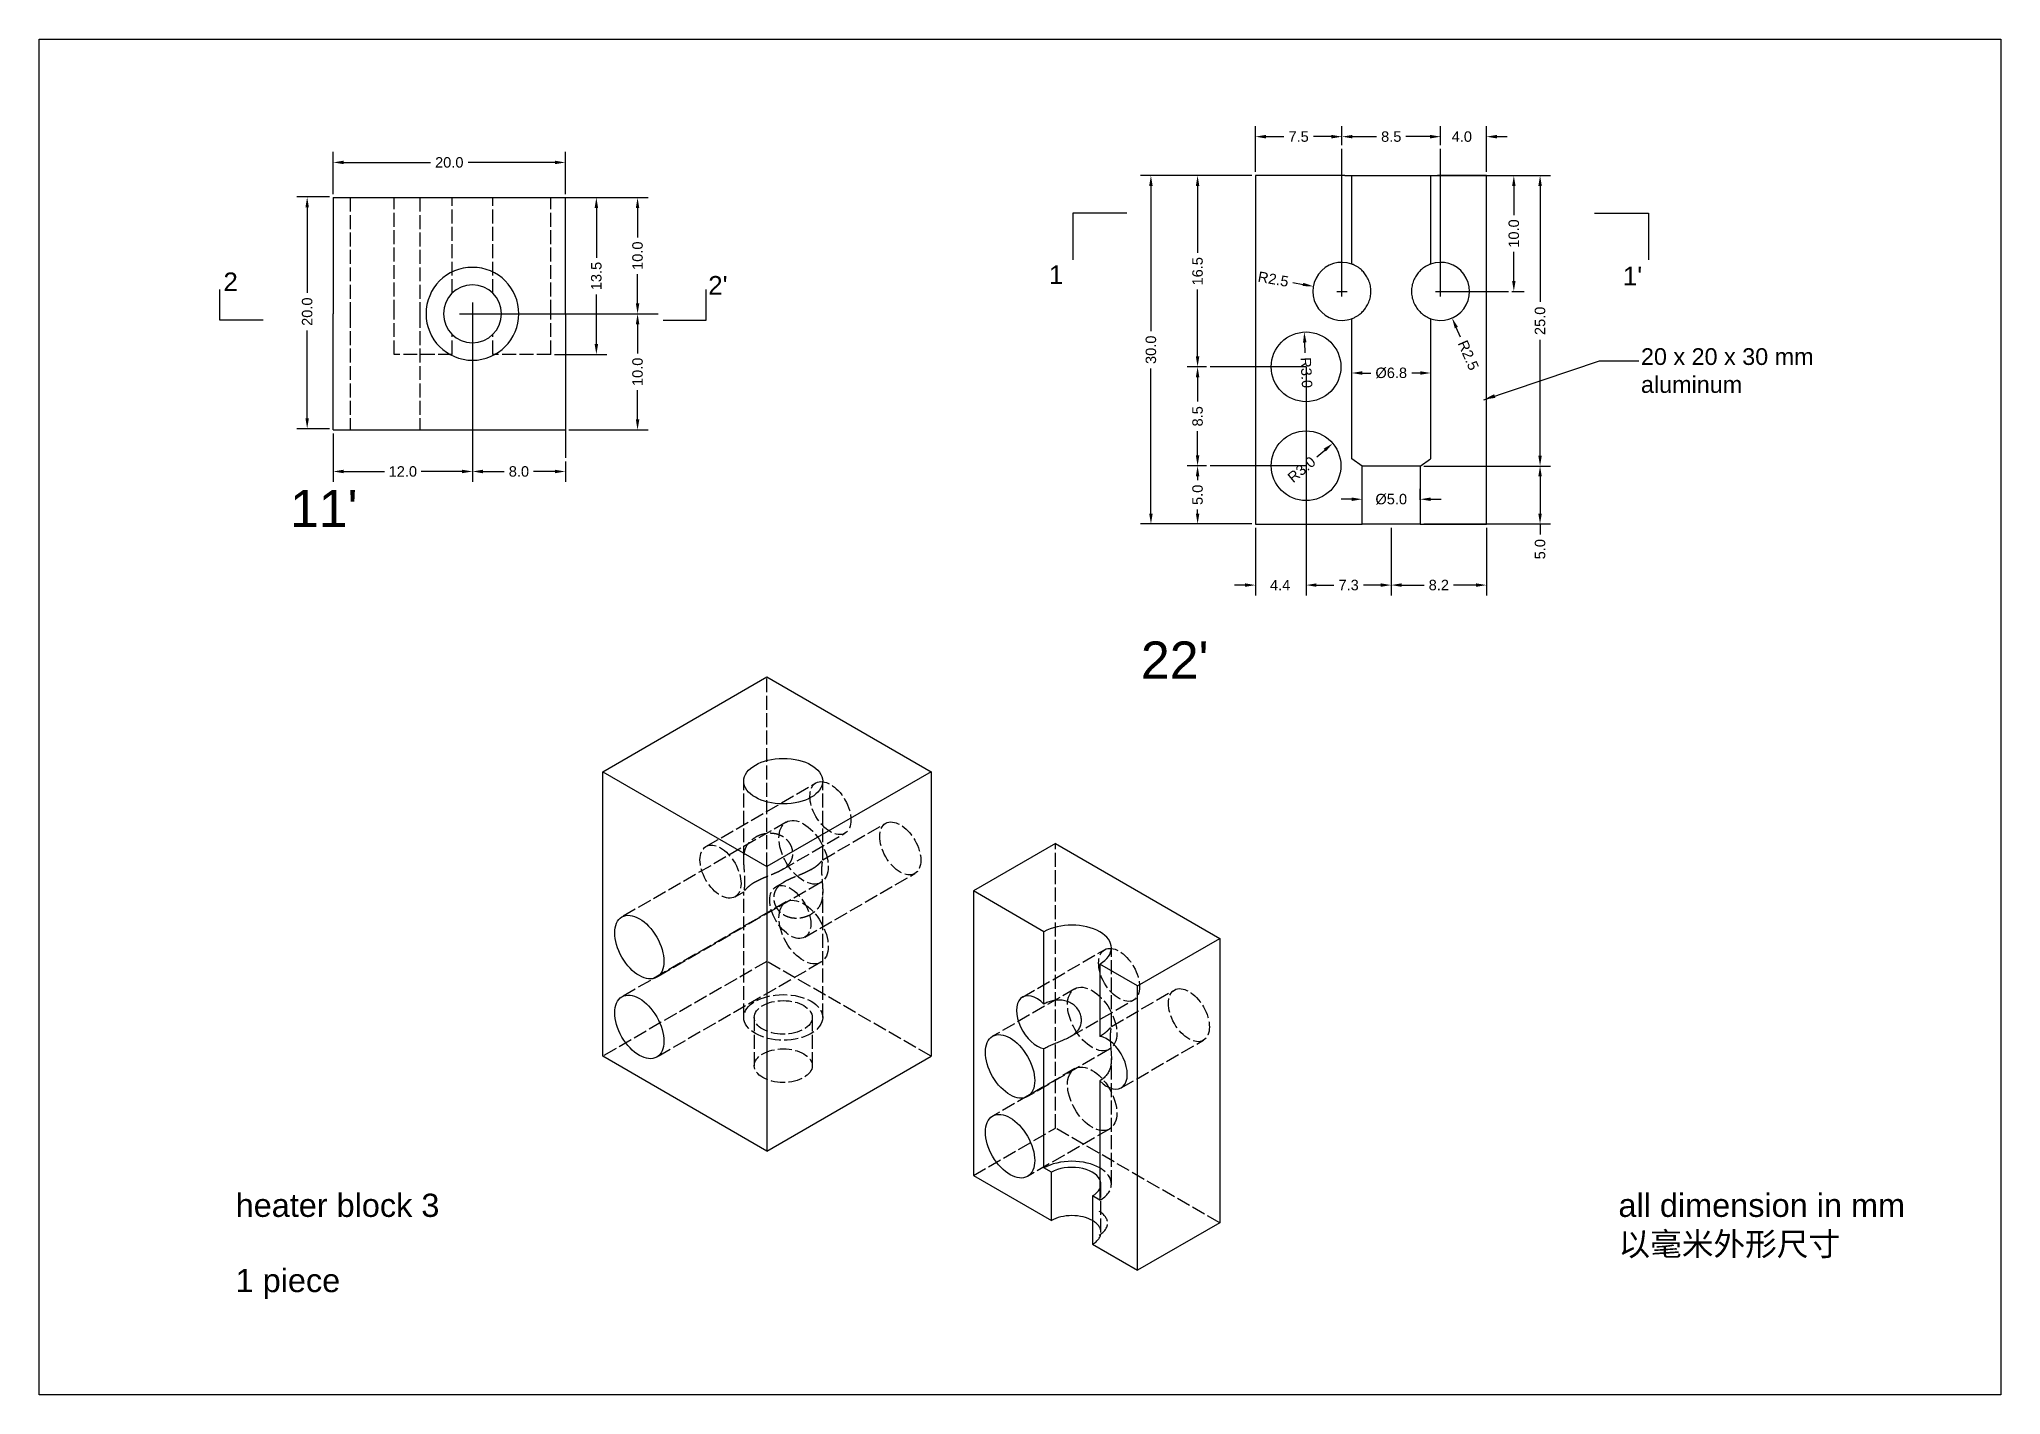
# Model space of a CAD drawing. Header units: inches. Extents: x -313 to 1965, y -639 to 520.
# Drawn here: x 1601.5 to 1770.4, y -63.4 to 53.3 of the extents above; entities that cross this region are included whole.
import ezdxf

# ---------------------------------------------------------------- set-up
doc = ezdxf.new("R2010")
doc.units = ezdxf.units.IN
doc.header["$MEASUREMENT"] = 0
doc.linetypes.add('ACAD_ISO02W100', pattern=[15, 12, -3])
for name, color, linetype in [('_aluminum', 253, 'Continuous'), ('_dim', 1, 'Continuous'), ('PH-9E7', 251, 'ACAD_ISO02W100'), ('PV-9E7', 254, 'Continuous')]:
    doc.layers.add(name, color=color, linetype=linetype)
doc.styles.get("Standard").update_dxf_attribs({"font": 'arial.ttf'})
doc.dimstyles.new('Copy of Standard', dxfattribs={"dimscale": 5, "dimtxt": 0.18, "dimasz": 0.18, "dimexe": 0.18, "dimexo": 0.0625, "dimgap": 0.09, "dimtad": 0, "dimdec": 1, "dimzin": 0, "dimdsep": 46, "dimtxsty": 'Standard', "dimcen": 0.09, "dimadec": 0, "dimazin": 0, "dimtfac": 1, "dimtdec": 1, "dimtofl": 0, "dimtmove": 0, "dimatfit": 3, "dimfxl": 1, "dimtolj": 1, "dimtzin": 0, "dimarcsym": 0})
doc.dimstyles.new('Copy(2) of Standard', dxfattribs={"dimscale": 2, "dimtxt": 0.18, "dimasz": 0.18, "dimexe": 0.18, "dimexo": 0.0625, "dimgap": 0.09, "dimtad": 0, "dimdec": 1, "dimzin": 0, "dimdsep": 46, "dimtxsty": 'Standard', "dimcen": 0.09, "dimadec": 0, "dimazin": 0, "dimtfac": 1, "dimtdec": 1, "dimtofl": 0, "dimtmove": 0, "dimatfit": 3, "dimfxl": 1, "dimtolj": 1, "dimtzin": 0, "dimarcsym": 0})

msp = doc.modelspace()

# ---------------------------------------------------------------- texts
at = {"layer": '_dim'}
for s, width, insert, char_height, attachment_point in [('1 ', 1.5251968, (1689.68565, 33.87831), 1.6, 3), ('2 ', 1.5251968, (1618.57832, 33.26537), 1.6, 3), ("2' ", 1.5251968, (1660.76466, 32.9615), 1.6, 3), ("1' ", 1.5251968, (1739.54859, 33.76259), 1.6, 3), ("11' ", 1.5251968, (1628.88881, 14.54615), 3.2, 3), ("22' ", 1.5251968, (1702.18973, 1.49613), 3.2, 3), ('heater block 3', 68.4613421, (1618.38875, -46.04997), 2, 1), ('all dimension in mm\\P{\\fSimSun|b0|i0|c134|p2;以毫米外形尺寸}', 68.4613421, (1737.50112, -46.04997), 2, 1), ('1 piece', 68.4613421, (1618.38875, -52.5236), 2, 1)]:
    msp.add_mtext_dynamic_manual_height_columns(s, width=width, gutter_width=1, heights=[0], dxfattribs=dict(at, insert=insert, char_height=char_height, attachment_point=attachment_point))
at = {"layer": '_dim', "insert": (1739.44018, 26.74341), "char_height": 1.44, "width": 20.3173902, "attachment_point": 1}
msp.add_mtext('\\A1;20 x 20 x 30 mm aluminum ', dxfattribs=at)

# ---------------------------------------------------------------- blocks, each defined once
blk = doc.blocks.new('*D64')
at = {"layer": '_dim', "color": 0, "lineweight": -2, "transparency": 16777216}
for p, q in [((1702.03, 16.62), (1700.35, 16.62)), ((1701.25, 15.72), (1701.25, 15.38)), ((1701.25, 12.51), (1701.25, 12.85)), ((1705.91, 11.61), (1700.35, 11.61))]:
    blk.add_line(p, q, dxfattribs=at)
at = {"layer": '_dim', "color": 0, "transparency": 16777216}
for points in [[(1701.1, 15.72), (1701.4, 15.72), (1701.25, 16.62)], [(1701.1, 12.51), (1701.4, 12.51), (1701.25, 11.61)]]:
    blk.add_solid(points, dxfattribs=at)
at = {"layer": 'Defpoints', "color": 0, "transparency": 16777216}
for p in [(1701.25, 16.62), (1702.34, 16.62), (1706.23, 11.61)]:
    blk.add_point(p, dxfattribs=at)
at = {"layer": '_dim', "color": 0, "transparency": 16777216, "insert": (1701.25, 14.12), "char_height": 0.9, "attachment_point": 5, "rotation": 90}
blk.add_mtext('\\A1;5.0', dxfattribs=at)
blk = doc.blocks.new('*D65')
at = {"layer": '_dim', "color": 0, "lineweight": -2, "transparency": 16777216}
for p, q in [((1702.03, 25.14), (1700.35, 25.14)), ((1701.25, 24.24), (1701.25, 22.16)), ((1701.25, 17.52), (1701.25, 19.61)), ((1702.03, 16.62), (1700.35, 16.62))]:
    blk.add_line(p, q, dxfattribs=at)
at = {"layer": '_dim', "color": 0, "transparency": 16777216}
for points in [[(1701.1, 24.24), (1701.4, 24.24), (1701.25, 25.14)], [(1701.1, 17.52), (1701.4, 17.52), (1701.25, 16.62)]]:
    blk.add_solid(points, dxfattribs=at)
at = {"layer": 'Defpoints', "color": 0, "transparency": 16777216}
for p in [(1701.25, 25.14), (1702.34, 25.14), (1702.34, 16.62)]:
    blk.add_point(p, dxfattribs=at)
at = {"layer": '_dim', "color": 0, "transparency": 16777216, "insert": (1701.25, 20.88), "char_height": 0.9, "attachment_point": 5, "rotation": 90}
blk.add_mtext('\\A1;8.5', dxfattribs=at)
blk = doc.blocks.new('*D66')
at = {"layer": '_dim', "color": 0, "lineweight": -2, "transparency": 16777216}
for p, q in [((1705.91, 41.61), (1700.35, 41.61)), ((1701.25, 40.71), (1701.25, 34.95)), ((1701.25, 26.04), (1701.25, 31.79)), ((1702.03, 25.14), (1700.35, 25.14))]:
    blk.add_line(p, q, dxfattribs=at)
at = {"layer": '_dim', "color": 0, "transparency": 16777216}
for points in [[(1701.1, 40.71), (1701.4, 40.71), (1701.25, 41.61)], [(1701.1, 26.04), (1701.4, 26.04), (1701.25, 25.14)]]:
    blk.add_solid(points, dxfattribs=at)
at = {"layer": 'Defpoints', "color": 0, "transparency": 16777216}
for p in [(1701.25, 41.61), (1706.23, 41.61), (1702.34, 25.14)]:
    blk.add_point(p, dxfattribs=at)
at = {"layer": '_dim', "color": 0, "transparency": 16777216, "insert": (1701.25, 33.37), "char_height": 0.9, "attachment_point": 5, "rotation": 90}
blk.add_mtext('\\A1;16.5', dxfattribs=at)
blk = doc.blocks.new('*D67')
at = {"layer": '_dim', "color": 0, "lineweight": -2, "transparency": 16777216}
for p, q in [((1706.23, 11.29), (1706.23, 5.45)), ((1710.59, 11.29), (1710.59, 5.45)), ((1705.33, 6.35), (1704.43, 6.35)), ((1711.49, 6.35), (1712.39, 6.35))]:
    blk.add_line(p, q, dxfattribs=at)
at = {"layer": '_dim', "color": 0, "transparency": 16777216}
for points in [[(1705.33, 6.5), (1705.33, 6.2), (1706.23, 6.35)], [(1711.49, 6.5), (1711.49, 6.2), (1710.59, 6.35)]]:
    blk.add_solid(points, dxfattribs=at)
at = {"layer": 'Defpoints', "color": 0, "transparency": 16777216}
for p in [(1706.23, 11.61), (1710.59, 11.61), (1710.59, 6.35)]:
    blk.add_point(p, dxfattribs=at)
at = {"layer": '_dim', "color": 0, "transparency": 16777216, "insert": (1708.36, 6.35), "char_height": 0.9, "attachment_point": 5}
blk.add_mtext('\\A1;4.4', dxfattribs=at)
blk = doc.blocks.new('*D68')
at = {"layer": '_dim', "color": 0, "lineweight": -2, "transparency": 16777216}
for p, q in [((1710.59, 11.23), (1710.59, 5.45)), ((1717.93, 11.29), (1717.93, 5.45)), ((1711.49, 6.35), (1712.99, 6.35)), ((1717.03, 6.35), (1715.53, 6.35))]:
    blk.add_line(p, q, dxfattribs=at)
at = {"layer": '_dim', "color": 0, "transparency": 16777216}
for points in [[(1711.49, 6.5), (1711.49, 6.2), (1710.59, 6.35)], [(1717.03, 6.5), (1717.03, 6.2), (1717.93, 6.35)]]:
    blk.add_solid(points, dxfattribs=at)
at = {"layer": 'Defpoints', "color": 0, "transparency": 16777216}
for p in [(1710.59, 11.54), (1717.93, 11.61), (1717.93, 6.35)]:
    blk.add_point(p, dxfattribs=at)
at = {"layer": '_dim', "color": 0, "transparency": 16777216, "insert": (1714.26, 6.35), "char_height": 0.9, "attachment_point": 5}
blk.add_mtext('\\A1;7.3', dxfattribs=at)
blk = doc.blocks.new('*D69')
at = {"layer": '_dim', "color": 0, "lineweight": -2, "transparency": 16777216}
for p, q in [((1717.93, 11.23), (1717.93, 5.45)), ((1726.13, 11.29), (1726.13, 5.45)), ((1718.83, 6.35), (1720.76, 6.35)), ((1725.23, 6.35), (1723.29, 6.35))]:
    blk.add_line(p, q, dxfattribs=at)
at = {"layer": '_dim', "color": 0, "transparency": 16777216}
for points in [[(1718.83, 6.5), (1718.83, 6.2), (1717.93, 6.35)], [(1725.23, 6.5), (1725.23, 6.2), (1726.13, 6.35)]]:
    blk.add_solid(points, dxfattribs=at)
at = {"layer": 'Defpoints', "color": 0, "transparency": 16777216}
for p in [(1717.93, 11.54), (1726.13, 11.61), (1726.13, 6.35)]:
    blk.add_point(p, dxfattribs=at)
at = {"layer": '_dim', "color": 0, "transparency": 16777216, "insert": (1722.03, 6.35), "char_height": 0.9, "attachment_point": 5}
blk.add_mtext('\\A1;8.2', dxfattribs=at)
blk = doc.blocks.new('*D70')
at = {"layer": '_dim', "color": 0, "lineweight": -2, "transparency": 16777216}
for p, q in [((1720.74, 16.6), (1731.65, 16.6)), ((1730.75, 15.7), (1730.75, 12.51)), ((1720.74, 11.61), (1731.65, 11.61)), ((1730.75, 11.61), (1730.75, 10.71))]:
    blk.add_line(p, q, dxfattribs=at)
at = {"layer": '_dim', "color": 0, "transparency": 16777216}
for points in [[(1730.6, 15.7), (1730.9, 15.7), (1730.75, 16.6)], [(1730.6, 12.51), (1730.9, 12.51), (1730.75, 11.61)]]:
    blk.add_solid(points, dxfattribs=at)
at = {"layer": 'Defpoints', "color": 0, "transparency": 16777216}
for p in [(1720.43, 16.6), (1720.43, 11.61), (1730.75, 11.61)]:
    blk.add_point(p, dxfattribs=at)
at = {"layer": '_dim', "color": 0, "transparency": 16777216, "insert": (1730.75, 9.44), "char_height": 0.9, "attachment_point": 5, "rotation": 90}
blk.add_mtext('\\A1;5.0', dxfattribs=at)
blk = doc.blocks.new('*D71')
at = {"layer": '_dim', "color": 0, "lineweight": -2, "transparency": 16777216}
for p, q in [((1721.64, 41.61), (1731.65, 41.61)), ((1730.75, 40.71), (1730.75, 30.73)), ((1730.75, 17.5), (1730.75, 27.48)), ((1721.64, 16.6), (1731.65, 16.6))]:
    blk.add_line(p, q, dxfattribs=at)
at = {"layer": '_dim', "color": 0, "transparency": 16777216}
for points in [[(1730.6, 40.71), (1730.9, 40.71), (1730.75, 41.61)], [(1730.6, 17.5), (1730.9, 17.5), (1730.75, 16.6)]]:
    blk.add_solid(points, dxfattribs=at)
at = {"layer": 'Defpoints', "color": 0, "transparency": 16777216}
for p in [(1721.33, 41.61), (1730.75, 41.61), (1721.33, 16.6)]:
    blk.add_point(p, dxfattribs=at)
at = {"layer": '_dim', "color": 0, "transparency": 16777216, "insert": (1730.75, 29.1), "char_height": 0.9, "attachment_point": 5, "rotation": 90}
blk.add_mtext('\\A1;25.0', dxfattribs=at)
blk = doc.blocks.new('*D72')
at = {"layer": '_dim', "color": 0, "lineweight": -2, "transparency": 16777216}
blk.add_line((1710.53, 26.34), (1710.48, 27.24), dxfattribs=at)
at = {"layer": '_dim', "color": 0, "transparency": 16777216}
blk.add_solid([(1710.63, 27.25), (1710.33, 27.23), (1710.44, 28.14)], dxfattribs=at)
at = {"layer": 'Defpoints', "color": 0, "transparency": 16777216}
for p in [(1710.44, 28.14), (1710.59, 25.14)]:
    blk.add_point(p, dxfattribs=at)
at = {"layer": '_dim', "color": 0, "transparency": 16777216, "insert": (1710.62, 24.64), "char_height": 0.9, "attachment_point": 5, "rotation": 272.9693}
blk.add_mtext('\\A1;R3.0', dxfattribs=at)
blk = doc.blocks.new('*D73')
at = {"layer": '_dim', "color": 0, "lineweight": -2, "transparency": 16777216}
blk.add_line((1711.51, 17.4), (1712.2, 17.98), dxfattribs=at)
at = {"layer": '_dim', "color": 0, "transparency": 16777216}
blk.add_solid([(1712.1, 18.09), (1712.3, 17.86), (1712.89, 18.55)], dxfattribs=at)
at = {"layer": 'Defpoints', "color": 0, "transparency": 16777216}
for p in [(1712.89, 18.55), (1710.59, 16.62)]:
    blk.add_point(p, dxfattribs=at)
at = {"layer": '_dim', "color": 0, "transparency": 16777216, "insert": (1710.21, 16.3), "char_height": 0.9, "attachment_point": 5, "rotation": 40.0304}
blk.add_mtext('\\A1;R3.0', dxfattribs=at)
blk = doc.blocks.new('*D59')
at = {"layer": '_dim', "color": 0, "lineweight": -2, "transparency": 16777216}
for p, q in [((1709.44, 32.39), (1710.33, 32.23)), ((1713.23, 31.64), (1714.13, 31.64)), ((1713.68, 31.19), (1713.68, 32.09))]:
    blk.add_line(p, q, dxfattribs=at)
at = {"layer": '_dim', "color": 0, "transparency": 16777216}
blk.add_solid([(1710.35, 32.38), (1710.3, 32.09), (1711.21, 32.08)], dxfattribs=at)
at = {"layer": 'Defpoints', "color": 0, "transparency": 16777216}
for p in [(1711.21, 32.08), (1713.68, 31.64)]:
    blk.add_point(p, dxfattribs=at)
at = {"layer": '_dim', "color": 0, "transparency": 16777216, "insert": (1707.77, 32.69), "char_height": 0.9, "attachment_point": 5, "rotation": 349.9167}
blk.add_mtext('\\A1;R2.5', dxfattribs=at)
blk = doc.blocks.new('*D60')
at = {"layer": '_dim', "color": 0, "lineweight": -2, "transparency": 16777216}
for p, q in [((1721.73, 31.64), (1722.63, 31.64)), ((1722.18, 31.19), (1722.18, 32.09)), ((1723.89, 27.7), (1723.53, 28.52))]:
    blk.add_line(p, q, dxfattribs=at)
at = {"layer": '_dim', "color": 0, "transparency": 16777216}
blk.add_solid([(1723.67, 28.58), (1723.4, 28.46), (1723.17, 29.35)], dxfattribs=at)
at = {"layer": 'Defpoints', "color": 0, "transparency": 16777216}
for p in [(1722.18, 31.64), (1723.17, 29.35)]:
    blk.add_point(p, dxfattribs=at)
at = {"layer": '_dim', "color": 0, "transparency": 16777216, "insert": (1724.57, 26.14), "char_height": 0.9, "attachment_point": 5, "rotation": 293.5533}
blk.add_mtext('\\A1;R2.5', dxfattribs=at)
blk = doc.blocks.new('*D61')
at = {"layer": '_dim', "color": 0, "lineweight": -2, "transparency": 16777216}
for p, q in [((1726.44, 41.61), (1729.39, 41.61)), ((1728.49, 40.71), (1728.49, 38.2)), ((1728.49, 32.54), (1728.49, 35.05)), ((1728.33, 31.64), (1729.39, 31.64))]:
    blk.add_line(p, q, dxfattribs=at)
at = {"layer": '_dim', "color": 0, "transparency": 16777216}
for points in [[(1728.34, 40.71), (1728.64, 40.71), (1728.49, 41.61)], [(1728.34, 32.54), (1728.64, 32.54), (1728.49, 31.64)]]:
    blk.add_solid(points, dxfattribs=at)
at = {"layer": 'Defpoints', "color": 0, "transparency": 16777216}
for p in [(1726.13, 41.61), (1728.49, 41.61), (1728.02, 31.64)]:
    blk.add_point(p, dxfattribs=at)
at = {"layer": '_dim', "color": 0, "transparency": 16777216, "insert": (1728.49, 36.62), "char_height": 0.9, "attachment_point": 5, "rotation": 90}
blk.add_mtext('\\A1;10.0', dxfattribs=at)
blk = doc.blocks.new('*D62')
at = {"layer": '_dim', "color": 0, "lineweight": -2, "transparency": 16777216}
for p, q in [((1722.18, 44.24), (1722.18, 45.86)), ((1726.13, 41.92), (1726.13, 45.86)), ((1721.28, 44.96), (1720.38, 44.96)), ((1727.03, 44.96), (1727.93, 44.96))]:
    blk.add_line(p, q, dxfattribs=at)
at = {"layer": '_dim', "color": 0, "transparency": 16777216}
for points in [[(1721.28, 45.11), (1721.28, 44.81), (1722.18, 44.96)], [(1727.03, 45.11), (1727.03, 44.81), (1726.13, 44.96)]]:
    blk.add_solid(points, dxfattribs=at)
at = {"layer": 'Defpoints', "color": 0, "transparency": 16777216}
for p in [(1722.18, 44.96), (1722.18, 43.92), (1726.13, 41.61)]:
    blk.add_point(p, dxfattribs=at)
at = {"layer": '_dim', "color": 0, "transparency": 16777216, "insert": (1724.01, 44.96), "char_height": 0.9, "attachment_point": 5}
blk.add_mtext('\\A1;4.0', dxfattribs=at)
blk = doc.blocks.new('*D63')
at = {"layer": '_dim', "color": 0, "lineweight": -2, "transparency": 16777216}
for p, q in [((1713.68, 44.24), (1713.68, 45.86)), ((1722.18, 44.24), (1722.18, 45.86)), ((1714.58, 44.96), (1716.65, 44.96)), ((1721.28, 44.96), (1719.2, 44.96))]:
    blk.add_line(p, q, dxfattribs=at)
at = {"layer": '_dim', "color": 0, "transparency": 16777216}
for points in [[(1714.58, 45.11), (1714.58, 44.81), (1713.68, 44.96)], [(1721.28, 45.11), (1721.28, 44.81), (1722.18, 44.96)]]:
    blk.add_solid(points, dxfattribs=at)
at = {"layer": 'Defpoints', "color": 0, "transparency": 16777216}
for p in [(1713.68, 44.96), (1713.68, 43.92), (1722.18, 43.92)]:
    blk.add_point(p, dxfattribs=at)
at = {"layer": '_dim', "color": 0, "transparency": 16777216, "insert": (1717.93, 44.96), "char_height": 0.9, "attachment_point": 5}
blk.add_mtext('\\A1;8.5', dxfattribs=at)
blk = doc.blocks.new('*D57')
at = {"layer": '_dim', "color": 0, "lineweight": -2, "transparency": 16777216}
for p, q in [((1706.23, 41.92), (1706.23, 45.86)), ((1713.68, 44.3), (1713.68, 45.86)), ((1707.13, 44.96), (1708.68, 44.96)), ((1712.78, 44.96), (1711.22, 44.96))]:
    blk.add_line(p, q, dxfattribs=at)
at = {"layer": '_dim', "color": 0, "transparency": 16777216}
for points in [[(1707.13, 45.11), (1707.13, 44.81), (1706.23, 44.96)], [(1712.78, 45.11), (1712.78, 44.81), (1713.68, 44.96)]]:
    blk.add_solid(points, dxfattribs=at)
at = {"layer": 'Defpoints', "color": 0, "transparency": 16777216}
for p in [(1713.68, 44.96), (1713.68, 43.99), (1706.23, 41.61)]:
    blk.add_point(p, dxfattribs=at)
at = {"layer": '_dim', "color": 0, "transparency": 16777216, "insert": (1709.95, 44.96), "char_height": 0.9, "attachment_point": 5}
blk.add_mtext('\\A1;7.5', dxfattribs=at)
blk = doc.blocks.new('*D79')
at = {"layer": '_dim', "color": 0, "lineweight": -2, "transparency": 16777216}
for p, q in [((1705.6, 41.61), (1696.33, 41.61)), ((1697.23, 40.71), (1697.23, 28.22)), ((1697.23, 12.51), (1697.23, 24.99)), ((1705.91, 11.61), (1696.33, 11.61))]:
    blk.add_line(p, q, dxfattribs=at)
at = {"layer": '_dim', "color": 0, "transparency": 16777216}
for points in [[(1697.08, 40.71), (1697.38, 40.71), (1697.23, 41.61)], [(1697.08, 12.51), (1697.38, 12.51), (1697.23, 11.61)]]:
    blk.add_solid(points, dxfattribs=at)
at = {"layer": 'Defpoints', "color": 0, "transparency": 16777216}
for p in [(1705.91, 41.61), (1697.23, 11.61), (1706.23, 11.61)]:
    blk.add_point(p, dxfattribs=at)
at = {"layer": '_dim', "color": 0, "transparency": 16777216, "insert": (1697.23, 26.61), "char_height": 0.9, "attachment_point": 5, "rotation": 90}
blk.add_mtext('\\A1;30.0', dxfattribs=at)
blk = doc.blocks.new('*D80')
at = {"layer": '_dim', "color": 0, "lineweight": -2, "transparency": 16777216}
for p, q in [((1626.79, 40.02), (1626.79, 43.64)), ((1627.69, 42.74), (1635.16, 42.74)), ((1645.89, 42.74), (1638.41, 42.74)), ((1646.79, 40.02), (1646.79, 43.64))]:
    blk.add_line(p, q, dxfattribs=at)
at = {"layer": '_dim', "color": 0, "transparency": 16777216}
for points in [[(1627.69, 42.89), (1627.69, 42.59), (1626.79, 42.74)], [(1645.89, 42.89), (1645.89, 42.59), (1646.79, 42.74)]]:
    blk.add_solid(points, dxfattribs=at)
at = {"layer": 'Defpoints', "color": 0, "transparency": 16777216}
for p in [(1646.79, 42.74), (1626.79, 39.71), (1646.79, 39.71)]:
    blk.add_point(p, dxfattribs=at)
at = {"layer": '_dim', "color": 0, "transparency": 16777216, "insert": (1636.79, 42.74), "char_height": 0.9, "attachment_point": 5}
blk.add_mtext('\\A1;20.0', dxfattribs=at)
blk = doc.blocks.new('*D58')
at = {"layer": '_dim', "color": 0, "lineweight": -2, "transparency": 16777216}
for p, q in [((1626.48, 39.77), (1623.65, 39.77)), ((1624.55, 38.87), (1624.55, 31.51)), ((1624.55, 20.71), (1624.55, 28.26)), ((1626.46, 19.81), (1623.65, 19.81))]:
    blk.add_line(p, q, dxfattribs=at)
at = {"layer": '_dim', "color": 0, "transparency": 16777216}
for points in [[(1624.4, 38.87), (1624.7, 38.87), (1624.55, 39.77)], [(1624.4, 20.71), (1624.7, 20.71), (1624.55, 19.81)]]:
    blk.add_solid(points, dxfattribs=at)
at = {"layer": 'Defpoints', "color": 0, "transparency": 16777216}
for p in [(1626.79, 39.77), (1624.55, 19.81), (1626.78, 19.81)]:
    blk.add_point(p, dxfattribs=at)
at = {"layer": '_dim', "color": 0, "transparency": 16777216, "insert": (1624.55, 29.89), "char_height": 0.9, "attachment_point": 5, "rotation": 90}
blk.add_mtext('\\A1;20.0', dxfattribs=at)
blk = doc.blocks.new('*D74')
at = {"layer": '_dim', "color": 0, "lineweight": -2, "transparency": 16777216}
for p, q in [((1638.79, 17), (1638.79, 15.23)), ((1646.79, 17), (1646.79, 15.23)), ((1639.69, 16.13), (1641.52, 16.13)), ((1645.89, 16.13), (1644.06, 16.13))]:
    blk.add_line(p, q, dxfattribs=at)
at = {"layer": '_dim', "color": 0, "transparency": 16777216}
for points in [[(1639.69, 16.28), (1639.69, 15.98), (1638.79, 16.13)], [(1645.89, 16.28), (1645.89, 15.98), (1646.79, 16.13)]]:
    blk.add_solid(points, dxfattribs=at)
at = {"layer": 'Defpoints', "color": 0, "transparency": 16777216}
for p in [(1638.79, 17.31), (1646.79, 17.31), (1638.79, 16.13)]:
    blk.add_point(p, dxfattribs=at)
at = {"layer": '_dim', "color": 0, "transparency": 16777216, "insert": (1642.79, 16.13), "char_height": 0.9, "attachment_point": 5}
blk.add_mtext('\\A1;8.0', dxfattribs=at)
blk = doc.blocks.new('*D75')
at = {"layer": '_dim', "color": 0, "lineweight": -2, "transparency": 16777216}
for p, q in [((1647.1, 29.71), (1653.91, 29.71)), ((1653.01, 28.81), (1653.01, 26.28)), ((1653.01, 20.61), (1653.01, 23.13)), ((1647.1, 19.71), (1653.91, 19.71))]:
    blk.add_line(p, q, dxfattribs=at)
at = {"layer": '_dim', "color": 0, "transparency": 16777216}
for points in [[(1652.86, 28.81), (1653.16, 28.81), (1653.01, 29.71)], [(1652.86, 20.61), (1653.16, 20.61), (1653.01, 19.71)]]:
    blk.add_solid(points, dxfattribs=at)
at = {"layer": 'Defpoints', "color": 0, "transparency": 16777216}
for p in [(1646.79, 29.71), (1653.01, 29.71), (1646.79, 19.71)]:
    blk.add_point(p, dxfattribs=at)
at = {"layer": '_dim', "color": 0, "transparency": 16777216, "insert": (1653.01, 24.71), "char_height": 0.9, "attachment_point": 5, "rotation": 90}
blk.add_mtext('\\A1;10.0', dxfattribs=at)
blk = doc.blocks.new('*D56')
at = {"layer": '_dim', "color": 0, "lineweight": -2, "transparency": 16777216}
for p, q in [((1647.1, 39.71), (1653.91, 39.71)), ((1653.01, 38.81), (1653.01, 36.28)), ((1653.01, 30.61), (1653.01, 33.13)), ((1647.16, 29.71), (1653.91, 29.71))]:
    blk.add_line(p, q, dxfattribs=at)
at = {"layer": '_dim', "color": 0, "transparency": 16777216}
for points in [[(1652.86, 38.81), (1653.16, 38.81), (1653.01, 39.71)], [(1652.86, 30.61), (1653.16, 30.61), (1653.01, 29.71)]]:
    blk.add_solid(points, dxfattribs=at)
at = {"layer": 'Defpoints', "color": 0, "transparency": 16777216}
for p in [(1646.79, 39.71), (1653.01, 39.71), (1646.85, 29.71)]:
    blk.add_point(p, dxfattribs=at)
at = {"layer": '_dim', "color": 0, "transparency": 16777216, "insert": (1653.01, 34.71), "char_height": 0.9, "attachment_point": 5, "rotation": 90}
blk.add_mtext('\\A1;10.0', dxfattribs=at)
blk = doc.blocks.new('*D76')
at = {"layer": '_dim', "color": 0, "lineweight": -2, "transparency": 16777216}
for p, q in [((1626.79, 19.4), (1626.79, 15.23)), ((1638.79, 19.4), (1638.79, 15.23)), ((1627.69, 16.13), (1631.21, 16.13)), ((1637.89, 16.13), (1634.36, 16.13))]:
    blk.add_line(p, q, dxfattribs=at)
at = {"layer": '_dim', "color": 0, "transparency": 16777216}
for points in [[(1627.69, 16.28), (1627.69, 15.98), (1626.79, 16.13)], [(1637.89, 16.28), (1637.89, 15.98), (1638.79, 16.13)]]:
    blk.add_solid(points, dxfattribs=at)
at = {"layer": 'Defpoints', "color": 0, "transparency": 16777216}
for p in [(1626.79, 19.71), (1638.79, 19.71), (1626.79, 16.13)]:
    blk.add_point(p, dxfattribs=at)
at = {"layer": '_dim', "color": 0, "transparency": 16777216, "insert": (1632.79, 16.13), "char_height": 0.9, "attachment_point": 5}
blk.add_mtext('\\A1;12.0', dxfattribs=at)
blk = doc.blocks.new('*D77')
at = {"layer": '_dim', "color": 0, "lineweight": -2, "transparency": 16777216}
for p, q in [((1714.53, 24.67), (1714.53, 25.51)), ((1721.33, 24.36), (1721.33, 25.51)), ((1715.43, 24.61), (1716.17, 24.61)), ((1720.43, 24.61), (1719.69, 24.61))]:
    blk.add_line(p, q, dxfattribs=at)
at = {"layer": '_dim', "color": 0, "transparency": 16777216}
for points in [[(1715.43, 24.76), (1715.43, 24.46), (1714.53, 24.61)], [(1720.43, 24.76), (1720.43, 24.46), (1721.33, 24.61)]]:
    blk.add_solid(points, dxfattribs=at)
at = {"layer": 'Defpoints', "color": 0, "transparency": 16777216}
for p in [(1714.53, 24.35), (1721.33, 24.61), (1721.33, 24.04)]:
    blk.add_point(p, dxfattribs=at)
at = {"layer": '_dim', "color": 0, "transparency": 16777216, "insert": (1717.93, 24.61), "char_height": 0.9, "attachment_point": 5}
blk.add_mtext('\\A1;%%C6.8', dxfattribs=at)
blk = doc.blocks.new('*D78')
at = {"layer": '_dim', "color": 0, "lineweight": -2, "transparency": 16777216}
for p, q in [((1714.53, 13.74), (1713.63, 13.74)), ((1715.43, 13.58), (1715.43, 14.64)), ((1720.43, 13.68), (1720.43, 14.64)), ((1721.33, 13.74), (1722.23, 13.74))]:
    blk.add_line(p, q, dxfattribs=at)
at = {"layer": '_dim', "color": 0, "transparency": 16777216}
for points in [[(1714.53, 13.89), (1714.53, 13.59), (1715.43, 13.74)], [(1721.33, 13.89), (1721.33, 13.59), (1720.43, 13.74)]]:
    blk.add_solid(points, dxfattribs=at)
at = {"layer": 'Defpoints', "color": 0, "transparency": 16777216}
for p in [(1720.43, 13.74), (1715.43, 13.27), (1720.43, 13.37)]:
    blk.add_point(p, dxfattribs=at)
at = {"layer": '_dim', "color": 0, "transparency": 16777216, "insert": (1717.93, 13.74), "char_height": 0.9, "attachment_point": 5}
blk.add_mtext('\\A1;%%C5.0', dxfattribs=at)
blk = doc.blocks.new('*D81')
at = {"layer": '_dim', "color": 0, "lineweight": -2, "transparency": 16777216}
for p, q in [((1645.85, 39.71), (1650.36, 39.71)), ((1649.46, 38.81), (1649.46, 34.54)), ((1649.46, 27.11), (1649.46, 31.38)), ((1645.85, 26.21), (1650.36, 26.21))]:
    blk.add_line(p, q, dxfattribs=at)
at = {"layer": '_dim', "color": 0, "transparency": 16777216}
for points in [[(1649.31, 38.81), (1649.61, 38.81), (1649.46, 39.71)], [(1649.31, 27.11), (1649.61, 27.11), (1649.46, 26.21)]]:
    blk.add_solid(points, dxfattribs=at)
at = {"layer": 'Defpoints', "color": 0, "transparency": 16777216}
for p in [(1645.54, 39.71), (1649.46, 39.71), (1645.54, 26.21)]:
    blk.add_point(p, dxfattribs=at)
at = {"layer": '_dim', "color": 0, "transparency": 16777216, "insert": (1649.46, 32.96), "char_height": 0.9, "attachment_point": 5, "rotation": 90}
blk.add_mtext('\\A1;13.5', dxfattribs=at)

# ---------------------------------------------------------------- dimensions: what is measured, and where the dimension line sits
at = {"layer": '_dim'}
for base, p1, p2, picture, middle in [((1713.6756708592, 44.9646252536), (1706.2256708592, 41.6071901455), (1713.6756708592, 43.98508632), '*D57', (1709.9506708592, 44.9646252536)), ((1713.67567, 44.96463), (1722.17567, 43.92259), (1713.67567, 43.92259), '*D63', (1717.92567, 44.96463)), ((1646.78841, 42.74375), (1626.78841, 39.70817), (1646.78841, 39.70817), '*D80', (1636.78841, 42.74375)), ((1626.78841, 16.13125), (1638.78841, 19.70817), (1626.78841, 19.70817), '*D76', (1632.78841, 16.13125)), ((1638.78841, 16.13125), (1646.78841, 17.31135), (1638.78841, 17.31135), '*D74', (1642.78841, 16.13125)), ((1717.92567, 6.3543), (1710.59318, 11.54469), (1717.92567, 11.60719), '*D68', (1714.25942, 6.3543)), ((1726.12567, 6.3543), (1717.92567, 11.54469), (1726.12567, 11.60719), '*D69', (1722.02567, 6.3543))]:
    dim = msp.add_linear_dim(base=base, p1=p1, p2=p2, dimstyle='Copy of Standard', dxfattribs=at)
    dim.commit()
    dim.dimension.update_dxf_attribs({"geometry": picture, "text_midpoint": middle})
for base, p1, p2, picture, middle in [((1722.1756708592, 44.9646252536), (1726.1256708592, 41.6071901455), (1722.1756708592, 43.92258632), '*D62', (1724.0091531013, 44.9646252536)), ((1710.59318, 6.3543), (1706.22567, 11.60719), (1710.59318, 11.60719), '*D67', (1708.35703, 6.3543))]:
    dim = msp.add_linear_dim(base=base, p1=p1, p2=p2, dimstyle='Copy of Standard', dxfattribs=at)
    dim.commit()
    dim.dimension.update_dxf_attribs({"geometry": picture, "text_midpoint": middle, "dimtype": 160})
for base, p1, p2, picture, middle in [((1697.23462, 11.60719), (1705.91317, 41.60719), (1706.22567, 11.60719), '*D79', (1697.23462, 26.60719)), ((1701.25434, 41.60719), (1702.33843, 25.14112), (1706.22567, 41.60719), '*D66', (1701.25434, 33.37415)), ((1730.75429, 41.60719), (1721.32567, 16.59814), (1721.32567, 41.60719), '*D71', (1730.75429, 29.10266)), ((1728.49024, 41.60719), (1728.01996, 31.63913), (1726.12567, 41.60719), '*D61', (1728.49024, 36.62316)), ((1649.46292, 39.70817), (1645.53841, 26.2117), (1645.53841, 39.70817), '*D81', (1649.46292, 32.95993)), ((1653.00563, 39.70817), (1646.85091, 29.70817), (1646.78841, 39.70817), '*D56', (1653.00563, 34.70817)), ((1653.00563, 29.70817), (1646.78841, 19.70817), (1646.78841, 29.70817), '*D75', (1653.00563, 24.70817)), ((1701.25434, 25.14112), (1702.33843, 16.62432), (1702.33843, 25.14112), '*D65', (1701.25434, 20.88272)), ((1730.75429, 11.60719), (1720.42567, 16.59814), (1720.42567, 11.60719), '*D70', (1730.75429, 9.43945))]:
    dim = msp.add_linear_dim(base=base, p1=p1, p2=p2, angle=90, dimstyle='Copy of Standard', dxfattribs=at)
    dim.commit()
    dim.dimension.update_dxf_attribs({"geometry": picture, "text_midpoint": middle})
for base, p1, p2, picture, middle in [((1624.54816, 19.80817), (1626.78841, 39.77067), (1626.77675, 19.80817), '*D58', (1624.54816, 29.88942)), ((1701.25434, 16.62432), (1706.22567, 11.60719), (1702.33843, 16.62432), '*D64', (1701.25434, 14.11576))]:
    dim = msp.add_linear_dim(base=base, p1=p1, p2=p2, angle=90, dimstyle='Copy of Standard', dxfattribs=at)
    dim.commit()
    dim.dimension.update_dxf_attribs({"geometry": picture, "text_midpoint": middle, "dimtype": 160})
for center, mpoint, picture, middle in [((1713.67567, 31.63913), (1711.21429, 32.07683), '*D59', (1707.76509, 32.69019)), ((1722.17567, 31.63913), (1723.17468, 29.34741), '*D60', (1724.5746, 26.13597))]:
    dim = msp.add_radius_dim(center=center, mpoint=mpoint, dimstyle='Copy of Standard', dxfattribs=at)
    dim.commit()
    dim.dimension.update_dxf_attribs({"geometry": picture, "text_midpoint": middle})
for center, mpoint, picture, middle in [((1710.59318, 25.14112), (1710.43778, 28.13709), '*D72', (1710.619, 24.64339)), ((1710.59318, 16.62432), (1712.89029, 18.5539), '*D73', (1710.21155, 16.30376))]:
    dim = msp.add_radius_dim(center=center, mpoint=mpoint, dimstyle='Copy of Standard', dxfattribs=at)
    dim.commit()
    dim.dimension.update_dxf_attribs({"geometry": picture, "text_midpoint": middle, "dimtype": 164})
for base, p1, p2, picture, middle in [((1721.32567, 24.61103), (1714.52567, 24.35411), (1721.32567, 24.04274), '*D77', (1717.92567, 24.61103)), ((1720.42567, 13.7363), (1715.42567, 13.26978), (1720.42567, 13.3712), '*D78', (1717.92567, 13.7363))]:
    dim = msp.add_linear_dim(base=base, p1=p1, p2=p2, text='%%C<>', dimstyle='Copy of Standard', dxfattribs=at)
    dim.commit()
    dim.dimension.update_dxf_attribs({"geometry": picture, "text_midpoint": middle})

# ---------------------------------------------------------------- linework, layer by layer
at = {"layer": '_aluminum', "extrusion": (-2.22045e-16, 1, -1.83697e-16)}
for p, q in [((1706.22567, 41.60719), (1706.22567, 11.60719)), ((1713.92567, 41.60719), (1706.22567, 41.60719)), ((1713.92567, 41.60719), (1721.92567, 41.60719)), ((1714.52567, 33.99019), (1714.52567, 41.60719)), ((1721.32567, 41.60719), (1721.32567, 33.99019)), ((1726.12567, 41.60719), (1721.92567, 41.60719)), ((1726.12567, 11.60719), (1726.12567, 41.60719)), ((1714.52567, 17.22474), (1714.52567, 29.28807)), ((1721.32567, 29.28807), (1721.32567, 17.22474)), ((1720.42567, 16.59814), (1715.42567, 16.59814)), ((1715.42567, 11.60719), (1715.42567, 16.59814)), ((1720.42567, 16.59814), (1720.42567, 11.60719)), ((1706.22567, 11.60719), (1715.42567, 11.60719)), ((1720.42567, 11.60719), (1715.42567, 11.60719)), ((1720.42567, 11.60719), (1726.12567, 11.60719))]:
    msp.add_line(p, q, dxfattribs=at)
at = {"layer": '_aluminum'}
for points in [[(1715.42567, 16.59814), (1714.52567, 17.22474)], [(1720.42567, 16.59814), (1721.32567, 17.22474)]]:
    msp.add_lwpolyline(points, dxfattribs=at)
for centre in [(1710.59318, 25.14112), (1710.59318, 16.62432)]:
    msp.add_circle(centre, 3, dxfattribs=at)
for centre, start, end in [((1713.67567, 31.63913), 70.1231259, 289.8768741), ((1722.17567, 31.63913), 250.1231259, 109.8768741)]:
    msp.add_arc(centre, 2.5, start, end, dxfattribs=at)
for points, knots in [([(1714.52567, 29.28807), (1714.52567, 29.28807), (1714.53543, 29.29151), (1714.57722, 29.30724), (1714.60925, 29.31953), (1714.69423, 29.35557), (1714.74723, 29.37939), (1714.86894, 29.44123), (1714.93763, 29.47933), (1715.08318, 29.57117), (1715.17018, 29.63161), (1715.35116, 29.77999), (1715.44478, 29.8683), (1715.61578, 30.05709), (1715.70305, 30.16884), (1715.86275, 30.419), (1715.93508, 30.55742), (1716.05346, 30.851), (1716.09966, 31.00652), (1716.16076, 31.32254), (1716.17567, 31.48304), (1716.17567, 31.79522), (1716.16076, 31.95572), (1716.09966, 32.27174), (1716.05346, 32.42726), (1715.93508, 32.72085), (1715.86275, 32.85926), (1715.70305, 33.10943), (1715.61578, 33.22117), (1715.44478, 33.40996), (1715.35116, 33.49827), (1715.17018, 33.64665), (1715.08318, 33.70709), (1714.93763, 33.79893), (1714.86894, 33.83703), (1714.74723, 33.89887), (1714.69423, 33.92269), (1714.60925, 33.95874), (1714.57722, 33.97102), (1714.53543, 33.98675), (1714.52567, 33.99019), (1714.52567, 33.99019)], [4.542902229, 4.542902229, 4.542902229, 4.542902229, 4.985156553, 4.985156553, 5.427410877, 5.427410877, 5.869665202, 5.869665202, 6.311919526, 6.311919526, 6.762333133, 6.762333133, 7.21274674, 7.21274674, 7.68101117, 7.68101117, 8.149275599, 8.149275599, 8.617540029, 8.617540029, 9.085804458, 9.085804458, 9.554068887, 9.554068887, 10.022333317, 10.022333317, 10.490597746, 10.490597746, 10.958862176, 10.958862176, 11.409275783, 11.409275783, 11.85968939, 11.85968939, 12.301943714, 12.301943714, 12.744198038, 12.744198038, 13.186452363, 13.186452363, 13.628706687, 13.628706687, 13.628706687, 13.628706687]), ([(1721.32567, 33.99019), (1721.32567, 33.99019), (1721.31591, 33.98675), (1721.27413, 33.97102), (1721.24209, 33.95874), (1721.15711, 33.92269), (1721.10411, 33.89887), (1720.98241, 33.83703), (1720.91372, 33.79893), (1720.76816, 33.70709), (1720.68116, 33.64665), (1720.50018, 33.49827), (1720.40656, 33.40996), (1720.23557, 33.22117), (1720.14829, 33.10943), (1719.98859, 32.85926), (1719.91626, 32.72085), (1719.79788, 32.42726), (1719.75169, 32.27174), (1719.69058, 31.95572), (1719.67567, 31.79522), (1719.67567, 31.63913), (1719.67567, 31.48304), (1719.69058, 31.32254), (1719.75169, 31.00652), (1719.79788, 30.851), (1719.91626, 30.55742), (1719.98859, 30.419), (1720.14829, 30.16884), (1720.23557, 30.05709), (1720.40656, 29.8683), (1720.50018, 29.77999), (1720.68116, 29.63161), (1720.76816, 29.57117), (1720.91372, 29.47933), (1720.98241, 29.44123), (1721.10411, 29.37939), (1721.15711, 29.35557), (1721.24209, 29.31953), (1721.27413, 29.30724), (1721.31591, 29.29151), (1721.32567, 29.28807), (1721.32567, 29.28807)], [-4.542902229, -4.542902229, -4.542902229, -4.542902229, -4.100647905, -4.100647905, -3.65839358, -3.65839358, -3.216139256, -3.216139256, -2.773884932, -2.773884932, -2.323471325, -2.323471325, -1.873057718, -1.873057718, -1.404793288, -1.404793288, -0.936528859, -0.936528859, -0.468264429, -0.468264429, 0, 0, 0, 0.468264429, 0.468264429, 0.936528859, 0.936528859, 1.404793288, 1.404793288, 1.873057718, 1.873057718, 2.323471325, 2.323471325, 2.773884932, 2.773884932, 3.216139256, 3.216139256, 3.65839358, 3.65839358, 4.100647905, 4.100647905, 4.542902229, 4.542902229, 4.542902229, 4.542902229])]:
    msp.add_open_spline(points, degree=3, knots=knots, dxfattribs=at)
at = {"layer": '_dim'}
msp.add_lwpolyline([(1601.47007, 53.34692), (1770.43396, 53.34692), (1770.43396, -63.36279), (1601.47007, -63.36279)], close=True, dxfattribs=at)
for points in [[(1713.67567, 31.63913), (1713.67567, 43.92259)], [(1722.17567, 31.63913), (1722.17567, 43.92259)], [(1695.15707, 38.36119), (1690.51606, 38.36119), (1690.51606, 34.35022)], [(1735.43688, 38.36119), (1740.07788, 38.36119), (1740.07788, 34.35022)], [(1620.74982, 29.15362), (1617.03062, 29.15362), (1617.03062, 31.80025)], [(1638.78841, 30.69075), (1638.78841, 17.31135)], [(1655.21221, 29.15362), (1658.93141, 29.15362), (1658.93141, 31.80025)], [(1722.17567, 31.63913), (1728.01996, 31.63913)], [(1637.66125, 29.70817), (1654.7705, 29.70817)], [(1710.59318, 25.14112), (1702.33843, 25.14112)], [(1710.59318, 25.14112), (1710.59318, 7.4745)], [(1646.78841, 19.70817), (1646.78841, 17.31135)], [(1710.59318, 16.62432), (1702.33843, 16.62432)]]:
    msp.add_lwpolyline(points, dxfattribs=at)
at = {"layer": 'PH-9E7', "ltscale": 0.1}
for p, q in [((1628.25592, 39.70817), (1628.25592, 29.70817)), ((1632.03841, 29.70817), (1632.03841, 39.70817)), ((1634.25592, 39.70817), (1634.25592, 29.70817)), ((1637.03841, 31.49352), (1637.03841, 39.70817)), ((1640.53841, 31.49352), (1640.53841, 39.70817)), ((1645.53841, 29.70817), (1645.53841, 39.70817)), ((1628.25592, 29.70817), (1628.25592, 19.70817)), ((1632.03841, 26.2117), (1632.03841, 29.70817)), ((1634.25592, 29.70817), (1634.25592, 19.70817)), ((1645.53841, 26.2117), (1645.53841, 29.70817)), ((1637.03841, 26.2117), (1637.03841, 27.92281)), ((1640.53841, 26.2117), (1640.53841, 27.92281)), ((1637.03841, 26.2117), (1632.03841, 26.2117)), ((1645.53841, 26.2117), (1640.53841, 26.2117))]:
    msp.add_line(p, q, dxfattribs=at)
at = {"layer": 'PH-9E7', "ltscale": 0.1, "extrusion": (7.5967e-14, 0.816497, 0.57735)}
for p, q in [((1664.14589, -17.88205), (1664.14589, -1.55212)), ((1658.90324, -16.15895), (1668.37597, -10.68987)), ((1662.16011, -17.29579), (1662.16011, -10.53359)), ((1668.96011, -17.29579), (1668.96011, -10.53359)), ((1665.8049, -14.05909), (1651.66276, -22.22406)), ((1665.44785, -18.15393), (1670.87597, -15.02)), ((1668.95825, -17.29391), (1674.38638, -14.15998)), ((1689.0092, -40.40186), (1689.0092, -15.90696)), ((1667.41365, -23.95919), (1676.88638, -18.49011)), ((1668.8049, -19.25524), (1654.66276, -27.42021)), ((1661.40324, -20.48908), (1662.16196, -20.05103)), ((1662.16011, -30.87174), (1662.16011, -20.04916)), ((1664.91365, -19.62906), (1665.67237, -19.19102)), ((1668.96011, -30.87174), (1668.96011, -20.04916)), ((1665.8049, -20.93138), (1651.66276, -29.09634)), ((1686.16821, -29.12719), (1693.23928, -25.04471)), ((1693.82341, -31.65063), (1693.82341, -24.88842)), ((1664.14589, -26.04702), (1650.00376, -34.21199)), ((1668.8049, -26.12753), (1654.66276, -34.2925)), ((1678.28803, -34.21199), (1664.14589, -26.04702)), ((1690.66821, -28.41393), (1683.59714, -32.49641)), ((1693.82156, -31.64875), (1699.24969, -28.51482)), ((1690.31115, -32.50876), (1695.73928, -29.37483)), ((1663.06011, -30.87174), (1663.06011, -35.02848)), ((1668.06011, -30.87174), (1668.06011, -35.02848)), ((1693.66821, -33.61008), (1686.59714, -37.69256)), ((1694.67862, -36.92743), (1701.74969, -32.84494)), ((1690.66821, -35.28621), (1683.59714, -39.3687)), ((1693.82341, -45.22658), (1693.82341, -34.40399)), ((1681.93813, -44.48434), (1689.0092, -40.40186)), ((1693.66821, -40.48237), (1686.59714, -44.56485)), ((1703.15134, -48.56682), (1689.0092, -40.40186)), ((1692.92341, -49.38332), (1692.92341, -45.22658))]:
    msp.add_line(p, q, dxfattribs=at)
at = {"layer": 'PH-9E7', "ltscale": 0.1}
for centre, major_axis in [((1669.62597, -12.85493), (-1.25, 2.16506)), ((1667.3049, -16.65717), (1.5, -2.59808)), ((1675.63638, -16.32504), (-1.25, 2.16506)), ((1660.15324, -18.32402), (1.25, -2.16506)), ((1666.16365, -21.79413), (1.25, -2.16506)), ((1667.3049, -23.52945), (1.5, -2.59808)), ((1694.48928, -27.20977), (-1.25, 2.16506)), ((1692.16821, -31.01201), (1.5, -2.59808)), ((1700.49969, -30.67988), (-1.25, 2.16506)), ((1665.56011, -30.87174), (3.4, 0)), ((1665.56011, -30.87174), (2.5, 0)), ((1665.56011, -35.02848), (2.5, 0)), ((1692.16821, -37.88429), (1.5, -2.59808))]:
    msp.add_ellipse(centre, major_axis=major_axis, ratio=0.577350269, dxfattribs=at)
for centre, major_axis, start_param, end_param in [((1690.42341, -45.22658), (3.4, 0), 5.497787144, 7.068583471), ((1690.42341, -45.22658), (2.5, 0), 6.00540036, 6.560970255), ((1690.42341, -49.38332), (2.5, 0), 5.497787144, 7.068583471), ((1690.9963, -48.59518), (2.5, 0), 5.497787144, 7.068583471)]:
    msp.add_ellipse(centre, major_axis=major_axis, ratio=0.577350269, start_param=start_param, end_param=end_param, dxfattribs=at)
for points, knots in [([(1663.15594, -19.20406), (1663.26018, -19.14388), (1663.37566, -19.08237), (1663.62377, -18.9604), (1663.7564, -18.89994), (1664.03098, -18.78137), (1664.17306, -18.72316), (1664.45688, -18.60819), (1664.5986, -18.55134), (1664.87316, -18.43668), (1665.02387, -18.37136), (1665.31337, -18.23083), (1665.45194, -18.15516), (1665.69305, -18.00143), (1665.80926, -17.91435), (1666.01385, -17.72236), (1666.10226, -17.61737), (1666.24375, -17.39263), (1666.29709, -17.27256), (1666.36717, -17.02396), (1666.38392, -16.89542), (1666.38392, -16.64053), (1666.36717, -16.50698), (1666.29709, -16.23951), (1666.24375, -16.10562), (1666.10226, -15.85094), (1666.01385, -15.7299), (1665.80926, -15.51337), (1665.69305, -15.41797), (1665.45194, -15.26341), (1665.31337, -15.19487), (1665.02387, -15.09309), (1664.87316, -15.05971), (1664.5986, -15.0244), (1664.45688, -15.01903), (1664.17306, -15.03302), (1664.03098, -15.05233), (1663.7564, -15.11204), (1663.62377, -15.15244), (1663.37566, -15.24872), (1663.26018, -15.30461), (1663.15594, -15.36479)], [4.542902229, 4.542902229, 4.542902229, 4.542902229, 4.985156553, 4.985156553, 5.427410877, 5.427410877, 5.869665202, 5.869665202, 6.311919526, 6.311919526, 6.762333133, 6.762333133, 7.21274674, 7.21274674, 7.68101117, 7.68101117, 8.149275599, 8.149275599, 8.617540029, 8.617540029, 9.085804458, 9.085804458, 9.554068887, 9.554068887, 10.022333317, 10.022333317, 10.490597746, 10.490597746, 10.958862176, 10.958862176, 11.409275783, 11.409275783, 11.85968939, 11.85968939, 12.301943714, 12.301943714, 12.744198038, 12.744198038, 13.186452363, 13.186452363, 13.628706687, 13.628706687, 13.628706687, 13.628706687]), ([(1663.15594, -19.20406), (1663.0517, -19.26425), (1662.95003, -19.3281), (1662.76102, -19.45851), (1662.67368, -19.52505), (1662.51929, -19.65415), (1662.45216, -19.71673), (1662.34046, -19.8301), (1662.29588, -19.88081), (1662.22717, -19.96434), (1662.1995, -20.002), (1662.16594, -20.048), (1662.15977, -20.0559), (1662.16049, -20.04095), (1662.16769, -20.01681), (1662.18895, -19.93067), (1662.20284, -19.8687), (1662.22877, -19.71068), (1662.24075, -19.61449), (1662.25709, -19.39692), (1662.26142, -19.27555), (1662.26142, -19.02065), (1662.25709, -18.87994), (1662.24075, -18.58145), (1662.22877, -18.42366), (1662.20284, -18.10227), (1662.18895, -17.93821), (1662.16769, -17.61583), (1662.16049, -17.45749), (1662.15977, -17.16414), (1662.16594, -17.01203), (1662.1995, -16.72374), (1662.22717, -16.58738), (1662.29588, -16.35387), (1662.34046, -16.24094), (1662.45216, -16.02659), (1662.51929, -15.92511), (1662.67368, -15.73715), (1662.76102, -15.65054), (1662.95003, -15.49446), (1663.0517, -15.42498), (1663.15594, -15.36479)], [4.542902229, 4.542902229, 4.542902229, 4.542902229, 4.985156553, 4.985156553, 5.427410877, 5.427410877, 5.869665202, 5.869665202, 6.311919526, 6.311919526, 6.762333133, 6.762333133, 7.21274674, 7.21274674, 7.68101117, 7.68101117, 8.149275599, 8.149275599, 8.617540029, 8.617540029, 9.085804458, 9.085804458, 9.554068887, 9.554068887, 10.022333317, 10.022333317, 10.490597746, 10.490597746, 10.958862176, 10.958862176, 11.409275783, 11.409275783, 11.85968939, 11.85968939, 12.301943714, 12.301943714, 12.744198038, 12.744198038, 13.186452363, 13.186452363, 13.628706687, 13.628706687, 13.628706687, 13.628706687]), ([(1667.96427, -18.14088), (1667.86003, -18.20106), (1667.74456, -18.26258), (1667.49645, -18.38455), (1667.36381, -18.445), (1667.08923, -18.56357), (1666.94715, -18.62178), (1666.66333, -18.73676), (1666.52162, -18.7936), (1666.24706, -18.90826), (1666.09635, -18.97359), (1665.80684, -19.11411), (1665.66828, -19.18978), (1665.42717, -19.34351), (1665.31095, -19.43059), (1665.10636, -19.62258), (1665.01796, -19.72757), (1664.87647, -19.95231), (1664.82312, -20.07238), (1664.75305, -20.32098), (1664.73629, -20.44952), (1664.73629, -20.57697), (1664.73629, -20.70441), (1664.75305, -20.83796), (1664.82312, -21.10543), (1664.87647, -21.23933), (1665.01796, -21.49401), (1665.10636, -21.61504), (1665.31095, -21.83158), (1665.42717, -21.92697), (1665.66828, -22.08153), (1665.80684, -22.15008), (1666.09635, -22.25185), (1666.24706, -22.28523), (1666.52162, -22.32054), (1666.66333, -22.32592), (1666.94715, -22.31192), (1667.08923, -22.29261), (1667.36381, -22.2329), (1667.49645, -22.19251), (1667.74456, -22.09622), (1667.86003, -22.04033), (1667.96427, -21.98015)], [-4.542902229, -4.542902229, -4.542902229, -4.542902229, -4.100647905, -4.100647905, -3.65839358, -3.65839358, -3.216139256, -3.216139256, -2.773884932, -2.773884932, -2.323471325, -2.323471325, -1.873057718, -1.873057718, -1.404793288, -1.404793288, -0.936528859, -0.936528859, -0.468264429, -0.468264429, 0, 0, 0, 0.468264429, 0.468264429, 0.936528859, 0.936528859, 1.404793288, 1.404793288, 1.873057718, 1.873057718, 2.323471325, 2.323471325, 2.773884932, 2.773884932, 3.216139256, 3.216139256, 3.65839358, 3.65839358, 4.100647905, 4.100647905, 4.542902229, 4.542902229, 4.542902229, 4.542902229]), ([(1667.96427, -18.14088), (1668.06851, -18.0807), (1668.17019, -18.01684), (1668.3592, -17.88644), (1668.44653, -17.81989), (1668.60093, -17.69079), (1668.66806, -17.62821), (1668.77976, -17.51484), (1668.82433, -17.46413), (1668.89305, -17.3806), (1668.92071, -17.34294), (1668.95427, -17.29694), (1668.96044, -17.28905), (1668.95973, -17.30399), (1668.95253, -17.32813), (1668.93126, -17.41427), (1668.91738, -17.47624), (1668.89145, -17.63427), (1668.87947, -17.73045), (1668.86313, -17.94802), (1668.85879, -18.0694), (1668.85879, -18.19684), (1668.85879, -18.32429), (1668.86313, -18.46501), (1668.87947, -18.7635), (1668.89145, -18.92128), (1668.91738, -19.24268), (1668.93126, -19.40673), (1668.95253, -19.72911), (1668.95973, -19.88745), (1668.96044, -20.1808), (1668.95427, -20.33291), (1668.92071, -20.6212), (1668.89305, -20.75757), (1668.82433, -20.99107), (1668.77976, -21.104), (1668.66806, -21.31835), (1668.60093, -21.41983), (1668.44653, -21.60779), (1668.3592, -21.6944), (1668.17019, -21.85049), (1668.06851, -21.91997), (1667.96427, -21.98015)], [-4.542902229, -4.542902229, -4.542902229, -4.542902229, -4.100647905, -4.100647905, -3.65839358, -3.65839358, -3.216139256, -3.216139256, -2.773884932, -2.773884932, -2.323471325, -2.323471325, -1.873057718, -1.873057718, -1.404793288, -1.404793288, -0.936528859, -0.936528859, -0.468264429, -0.468264429, 0, 0, 0, 0.468264429, 0.468264429, 0.936528859, 0.936528859, 1.404793288, 1.404793288, 1.873057718, 1.873057718, 2.323471325, 2.323471325, 2.773884932, 2.773884932, 3.216139256, 3.216139256, 3.65839358, 3.65839358, 4.100647905, 4.100647905, 4.542902229, 4.542902229, 4.542902229, 4.542902229]), ([(1692.82758, -32.49572), (1692.93182, -32.43553), (1693.03349, -32.37168), (1693.2225, -32.24127), (1693.30984, -32.17473), (1693.46424, -32.04563), (1693.53137, -31.98305), (1693.64307, -31.86968), (1693.68764, -31.81897), (1693.75636, -31.73544), (1693.78402, -31.69778), (1693.81758, -31.65178), (1693.82375, -31.64388), (1693.82304, -31.65883), (1693.81583, -31.68297), (1693.79457, -31.76911), (1693.78068, -31.83108), (1693.75475, -31.9891), (1693.74277, -32.08529), (1693.72644, -32.30286), (1693.7221, -32.42423), (1693.7221, -32.55168), (1693.7221, -32.66704), (1693.72565, -32.79327), (1693.73238, -32.92686)], [-4.542902229, -4.542902229, -4.542902229, -4.542902229, -4.100647905, -4.100647905, -3.65839358, -3.65839358, -3.216139256, -3.216139256, -2.773884932, -2.773884932, -2.323471325, -2.323471325, -1.873057718, -1.873057718, -1.404793288, -1.404793288, -0.936528859, -0.936528859, -0.468264429, -0.468264429, 0, 0, 0, 0.423856528, 0.423856528, 0.423856528, 0.423856528])]:
    msp.add_open_spline(points, degree=3, knots=knots, dxfattribs=at)
at = {"layer": 'PV-9E7'}
for p, q in [((1626.78841, 39.70817), (1646.78841, 39.70817)), ((1626.78841, 39.70817), (1626.78841, 29.70817)), ((1646.78841, 29.70817), (1646.78841, 39.70817)), ((1626.78841, 19.70817), (1626.78841, 29.70817)), ((1646.78841, 29.70817), (1646.78841, 19.70817)), ((1626.78841, 19.70817), (1646.78841, 19.70817))]:
    msp.add_line(p, q, dxfattribs=at)
at = {"layer": 'PV-9E7', "extrusion": (7.5967e-14, 0.816497, 0.57735)}
for p, q in [((1650.00376, -9.71709), (1664.14589, -1.55212)), ((1664.14589, -1.55212), (1678.28803, -9.71709)), ((1650.00376, -34.21199), (1650.00376, -9.71709)), ((1650.00376, -9.71709), (1664.14589, -17.88205)), ((1678.28803, -9.71709), (1664.14589, -17.88205)), ((1678.28803, -9.71709), (1678.28803, -34.21199)), ((1689.0092, -15.90696), (1681.93813, -19.98944)), ((1689.0092, -15.90696), (1703.15134, -24.07193)), ((1664.14589, -17.88205), (1664.14589, -42.37695)), ((1688.01925, -23.50038), (1681.93813, -19.98944)), ((1681.93813, -19.98944), (1681.93813, -44.48434)), ((1688.01925, -29.71963), (1688.01925, -23.50038)), ((1696.08027, -28.15441), (1703.15134, -24.07193)), ((1703.15134, -24.07193), (1703.15134, -48.56682)), ((1692.82758, -26.27647), (1692.82758, -32.49572)), ((1696.08027, -28.15441), (1692.82758, -26.27647)), ((1696.08027, -52.64931), (1696.08027, -28.15441)), ((1688.01925, -43.83853), (1688.01925, -33.5589)), ((1664.14589, -42.37695), (1650.00376, -34.21199)), ((1664.14589, -42.37695), (1678.28803, -34.21199)), ((1692.82758, -36.33499), (1692.82758, -46.61462)), ((1688.65565, -44.20596), (1688.01925, -43.83853)), ((1681.93813, -44.48434), (1688.65565, -48.3627)), ((1688.65565, -48.3627), (1688.65565, -44.20596)), ((1692.82758, -46.61462), (1692.19118, -46.2472)), ((1692.19118, -46.2472), (1692.19118, -50.40394)), ((1703.15134, -48.56682), (1696.08027, -52.64931)), ((1692.19118, -50.40394), (1696.08027, -52.64931))]:
    msp.add_line(p, q, dxfattribs=at)
at = {"layer": 'PV-9E7'}
for radius, start, end in [(4, 0, 180), (2.5, 0, 180), (4, 180, 0), (2.5, 180, 0)]:
    msp.add_arc((1638.78841, 29.70817), radius, start, end, dxfattribs=at)
for centre, major_axis in [((1665.56011, -10.53359), (3.4, 0)), ((1653.16276, -24.82213), (1.5, -2.59808)), ((1653.16276, -31.69442), (1.5, -2.59808)), ((1685.09714, -35.09449), (1.5, -2.59808)), ((1685.09714, -41.96677), (1.5, -2.59808))]:
    msp.add_ellipse(centre, major_axis=major_axis, ratio=0.577350269, dxfattribs=at)
for centre, major_axis, start_param, end_param in [((1690.42341, -24.88842), (3.4, 0), 5.497787144, 8.639379797), ((1687.41821, -31.29225), (-1.25, 2.16506), 5.150870246, 8.986296695), ((1693.42862, -34.76236), (-1.25, 2.16506), 2.009277593, 5.844704041), ((1690.42341, -45.22658), (3.4, 0), 0.785398163, 2.35619449), ((1690.42341, -45.22658), (2.5, 0), 0.277784947, 2.35619449), ((1690.42341, -45.22658), (2.5, 0), 5.497787144, 6.00540036), ((1690.42341, -49.38332), (2.5, 0), 0.785398163, 2.35619449)]:
    msp.add_ellipse(centre, major_axis=major_axis, ratio=0.577350269, start_param=start_param, end_param=end_param, dxfattribs=at)
for points, knots in [([(1688.01925, -33.5589), (1688.12349, -33.49872), (1688.23897, -33.4372), (1688.48707, -33.31523), (1688.61971, -33.25478), (1688.89429, -33.13621), (1689.03637, -33.078), (1689.32019, -32.96302), (1689.4619, -32.90618), (1689.73646, -32.79152), (1689.88717, -32.72619), (1690.17668, -32.58567), (1690.31525, -32.51), (1690.55635, -32.35627), (1690.67257, -32.26919), (1690.87716, -32.0772), (1690.96557, -31.97221), (1691.10705, -31.74747), (1691.1604, -31.6274), (1691.23048, -31.3788), (1691.24723, -31.25026), (1691.24723, -30.99537), (1691.23048, -30.86182), (1691.1604, -30.59435), (1691.10705, -30.46045), (1690.96557, -30.20577), (1690.87716, -30.08474), (1690.67257, -29.8682), (1690.55635, -29.77281), (1690.31525, -29.61825), (1690.17668, -29.5497), (1689.88717, -29.44793), (1689.73646, -29.41455), (1689.4619, -29.37924), (1689.32019, -29.37386), (1689.03637, -29.38786), (1688.89429, -29.40717), (1688.61971, -29.46688), (1688.48707, -29.50727), (1688.23897, -29.60356), (1688.12349, -29.65945), (1688.01925, -29.71963)], [4.542902229, 4.542902229, 4.542902229, 4.542902229, 4.985156553, 4.985156553, 5.427410877, 5.427410877, 5.869665202, 5.869665202, 6.311919526, 6.311919526, 6.762333133, 6.762333133, 7.21274674, 7.21274674, 7.68101117, 7.68101117, 8.149275599, 8.149275599, 8.617540029, 8.617540029, 9.085804458, 9.085804458, 9.554068887, 9.554068887, 10.022333317, 10.022333317, 10.490597746, 10.490597746, 10.958862176, 10.958862176, 11.409275783, 11.409275783, 11.85968939, 11.85968939, 12.301943714, 12.301943714, 12.744198038, 12.744198038, 13.186452363, 13.186452363, 13.628706687, 13.628706687, 13.628706687, 13.628706687]), ([(1693.73238, -32.92686), (1693.73309, -32.94086), (1693.73383, -32.95494), (1693.74277, -33.11833), (1693.75475, -33.27612), (1693.78068, -33.59751), (1693.79457, -33.76157), (1693.81583, -34.08395), (1693.82304, -34.24229), (1693.82375, -34.53564), (1693.81758, -34.68775), (1693.78402, -34.97604), (1693.75636, -35.1124), (1693.68764, -35.34591), (1693.64307, -35.45884), (1693.53137, -35.67319), (1693.46424, -35.77467), (1693.30984, -35.96263), (1693.2225, -36.04924), (1693.03349, -36.20532), (1692.93182, -36.2748), (1692.82758, -36.33499)], [0.423856528, 0.423856528, 0.423856528, 0.423856528, 0.468264429, 0.468264429, 0.936528859, 0.936528859, 1.404793288, 1.404793288, 1.873057718, 1.873057718, 2.323471325, 2.323471325, 2.773884932, 2.773884932, 3.216139256, 3.216139256, 3.65839358, 3.65839358, 4.100647905, 4.100647905, 4.542902229, 4.542902229, 4.542902229, 4.542902229])]:
    msp.add_open_spline(points, degree=3, knots=knots, dxfattribs=at)

msp.set_redraw_order([(e.dxf.handle, doc.entitydb.next_handle()) for e in msp.query("TEXT MTEXT ATTDEF DIMENSION ARC_DIMENSION")])  # texts and dimensions are drawn at this point

# ---------------------------------------------------------------- leaders
at = {"layer": '_dim', "annotation_type": 0, "has_hookline": 1, "hookline_direction": 0, "text_width": 14.68191}
msp.add_leader([(1725.89362, 22.31201), (1735.86206, 25.64819), (1739.26018, 25.66874)], dimstyle='Copy(2) of Standard', override={"dimasz": 0.5}, dxfattribs=at)

doc.saveas('drawing.dxf')
